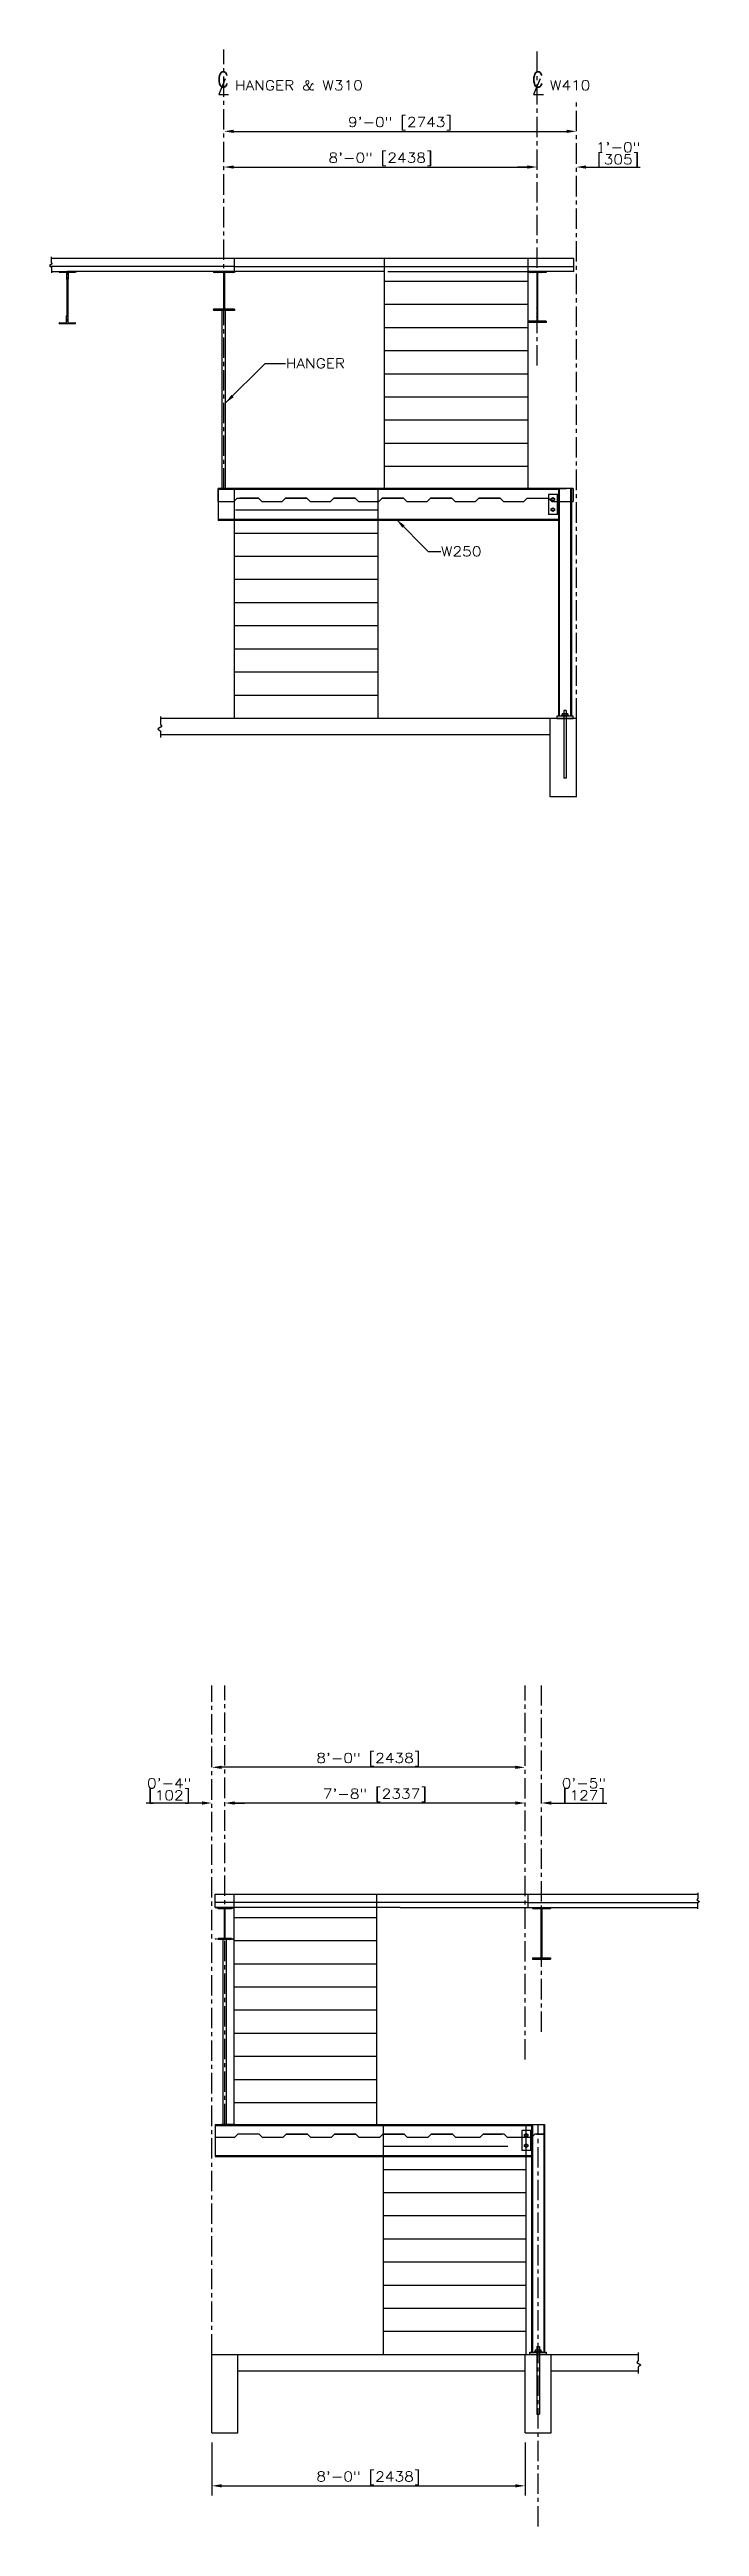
# Model space of a CAD drawing. Header units: inches. Extents: x -44 to 9761, y -1166 to 3580.
# Drawn here: x 7540 to 7739, y 2372 to 3131 of the extents above; entities that cross this region are included whole.
import ezdxf

# ---------------------------------------------------------------- set-up
doc = ezdxf.new("R2010")
doc.units = ezdxf.units.IN
doc.header["$MEASUREMENT"] = 0
doc.linetypes.add('CENTER', pattern=[2, 1.25, -0.25, 0.25, -0.25])
doc.layers.get('DEFPOINTS').update_dxf_attribs({"linetype": 'CONTINUOUS'})
for name, color, linetype in [('Arch_Section_Truss', 45, 'CONTINUOUS'), ('C-241-1', 241, 'CONTINUOUS'), ('Center', 251, 'CENTER'), ('LAYER131A', 131, 'CONTINUOUS'), ('Section_Hanger', 150, 'CONTINUOUS'), ('Struc_Section_BP', 135, 'CONTINUOUS'), ('Struc_Section_Conc', 71, 'CONTINUOUS'), ('Struc_Section_Dim', 5, 'CONTINUOUS'), ('Struc_Section_MachineBolt', 133, 'CONTINUOUS'), ('Struc_Section_Stair', 131, 'CONTINUOUS'), ('Struc_Section_Steel', 11, 'CONTINUOUS'), ('Struc_Steel_Beam', 22, 'CONTINUOUS'), ('TEXT', 4, 'CONTINUOUS')]:
    doc.layers.add(name, color=color, linetype=linetype)
doc.styles.add('ROMANS', font='ROMANS.SHX', dxfattribs={"width": 0.8})
doc.styles.add('ROMANS-115', font='romans.shx', dxfattribs={"width": 1.15})
doc.dimstyles.new('48-ROMANS-115', dxfattribs={"dimtxt": 3, "dimasz": 3, "dimexe": 3, "dimexo": 3, "dimgap": 0.0625, "dimtad": 1, "dimdec": 4, "dimzin": 1, "dimdsep": 46, "dimlunit": 4, "dimtxsty": 'ROMANS-115', "dimcen": 0.0625, "dimclrd": 256, "dimclre": 256, "dimclrt": 256, "dimadec": 0, "dimazin": 0, "dimtfac": 1, "dimtdec": 4, "dimtofl": 0, "dimtmove": 0, "dimatfit": 0, "dimfxl": 1, "dimfrac": 2, "dimtolj": 1, "dimtzin": 0, "dimarcsym": 0})
doc.dimstyles.new('Copy of 48-ROMANS-115-BPV', dxfattribs={"dimtxt": 3, "dimasz": 3, "dimexe": 3, "dimexo": 3, "dimgap": 0.0625, "dimtad": 1, "dimdec": 4, "dimzin": 1, "dimdsep": 46, "dimlunit": 4, "dimtxsty": 'ROMANS-115', "dimcen": 0.0625, "dimclrd": 256, "dimclre": 256, "dimclrt": 256, "dimadec": 0, "dimazin": 0, "dimtfac": 1, "dimtdec": 4, "dimtofl": 0, "dimtmove": 0, "dimatfit": 0, "dimfxl": 1, "dimfrac": 2, "dimtolj": 1, "dimtzin": 0, "dimarcsym": 0})
pattern_1 = [(45, (7769.0926, 2503.1176), (-0.44194174, 0.44194174), []), (45, (7769.0926, 2503.4301), (-0.44194174, 0.44194174), [])]

msp = doc.modelspace()

# ---------------------------------------------------------------- texts
at = {"layer": 'Struc_Section_Dim', "ltscale": 2, "style": 'ROMANS-115', "width": 1.15}
for s, p in [('HANGER & W310', (7596.65106, 3118.6759)), ('W410', (7693.12838, 3118.6759))]:
    msp.add_text(s, height=3, dxfattribs=at).set_placement(p)
at = {"layer": 'Struc_Section_Dim', "ltscale": 2, "char_height": 3, "attachment_point": 1, "style": 'ROMANS-115'}
for s, insert in [('\\A1;HANGER', (7612.20087, 3036.45192)), ('W250', (7659.76802, 2978.8506))]:
    msp.add_mtext(s, dxfattribs=dict(at, insert=insert))

# ---------------------------------------------------------------- blocks, each defined once
blk = doc.blocks.new('*D20')
at = {"layer": 'DEFPOINTS', "color": 0}
for p in [(7593.26, 3104.66), (7701.26, 3106.06), (7701.26, 3104.66)]:
    blk.add_point(p, dxfattribs=at)
at = {"layer": 'Struc_Section_Dim', "lineweight": -2}
blk.add_line((7596.26, 3106.06), (7698.26, 3106.06), dxfattribs=at)
at = {"layer": 'Struc_Section_Dim'}
for points in [[(7596.26, 3106.56), (7596.26, 3105.56), (7593.26, 3106.06)], [(7698.26, 3106.56), (7698.26, 3105.56), (7701.26, 3106.06)]]:
    blk.add_solid(points, dxfattribs=at)
at = {"layer": 'Struc_Section_Dim', "insert": (7647.26, 3108.41), "char_height": 3, "attachment_point": 5, "style": 'ROMANS-115'}
blk.add_mtext('\\A1;9\'-0" [2743]', dxfattribs=at)
blk = doc.blocks.new('*D21')
at = {"layer": 'DEFPOINTS', "color": 0}
for p in [(7593.26, 3095.43), (7689.26, 3095.43), (7689.26, 3095.12)]:
    blk.add_point(p, dxfattribs=at)
at = {"layer": 'Struc_Section_Dim', "lineweight": -2}
blk.add_line((7596.26, 3095.12), (7686.26, 3095.12), dxfattribs=at)
at = {"layer": 'Struc_Section_Dim'}
for points in [[(7596.26, 3095.62), (7596.26, 3094.62), (7593.26, 3095.12)], [(7686.26, 3095.62), (7686.26, 3094.62), (7689.26, 3095.12)]]:
    blk.add_solid(points, dxfattribs=at)
at = {"layer": 'Struc_Section_Dim', "insert": (7641.26, 3097.47), "char_height": 3, "attachment_point": 5, "style": 'ROMANS-115'}
blk.add_mtext('\\A1;8\'-0" [2438]', dxfattribs=at)
blk = doc.blocks.new('*D22')
at = {"layer": 'DEFPOINTS', "color": 0}
for p in [(7689.26, 3095.12), (7701.26, 3095.12), (7701.26, 3095.12)]:
    blk.add_point(p, dxfattribs=at)
at = {"layer": 'Struc_Section_Dim', "lineweight": -2}
for p, q in [((7686.26, 3095.12), (7683.26, 3095.12)), ((7704.26, 3095.12), (7720.86, 3095.12))]:
    blk.add_line(p, q, dxfattribs=at)
at = {"layer": 'Struc_Section_Dim'}
for points in [[(7686.26, 3095.62), (7686.26, 3094.62), (7689.26, 3095.12)], [(7704.26, 3095.62), (7704.26, 3094.62), (7701.26, 3095.12)]]:
    blk.add_solid(points, dxfattribs=at)
at = {"layer": 'Struc_Section_Dim', "char_height": 3, "attachment_point": 5, "style": 'ROMANS-115'}
for s, insert in [('\\A1;1\'-0"', (7714.06, 3101.17)), ('\\A1;[305]', (7714.06, 3096.97))]:
    blk.add_mtext(s, dxfattribs=dict(at, insert=insert))
blk = doc.blocks.new('CLMARK')
at = {"layer": 'TEXT'}
for p, q in [((1.5, 4.6), (-3.6, -7.6)), ((-3.6, -7.6), (4.1, -7.6))]:
    blk.add_line(p, q, dxfattribs=at)
at = {"layer": 'TEXT', "style": 'ROMANS', "width": 0.8}
blk.add_text('C', height=12, dxfattribs=at).set_placement((-4.6, -1.9))
blk = doc.blocks.new('outstandingconn1')
at = {"layer": 'Struc_Section_MachineBolt', "ltscale": 2}
for points in [[(1.2, 4.36), (1.69, 4.08), (2.18, 4.36), (2.18, 4.92), (1.69, 5.2), (1.2, 4.92)], [(1.2, 1.22), (1.69, 0.94), (2.18, 1.22), (2.18, 1.78), (1.69, 2.06), (1.2, 1.78)]]:
    blk.add_lwpolyline(points, close=True, dxfattribs=at)
for centre in [(1.69, 4.64), (1.69, 1.5)]:
    blk.add_circle(centre, 0.375, dxfattribs=at)
at = {"layer": 'Struc_Section_Steel', "color": 131, "ltscale": 2}
for p, q in [((0, 6.14), (3, 6.14)), ((0, 6.14), (0, 0)), ((0, 0), (3, 0)), ((0.38, 6.14), (0.38, 0)), ((3, 6.14), (3, 0))]:
    blk.add_line(p, q, dxfattribs=at)
blk = doc.blocks.new('*D23')
at = {"layer": 'DEFPOINTS', "color": 0}
for p in [(7589.54, 2604.75), (7589.54, 2603.35), (7685.54, 2603.35)]:
    blk.add_point(p, dxfattribs=at)
at = {"layer": 'Struc_Section_Dim', "lineweight": -2}
blk.add_line((7682.54, 2604.75), (7592.54, 2604.75), dxfattribs=at)
at = {"layer": 'Struc_Section_Dim'}
for points in [[(7592.54, 2605.25), (7592.54, 2604.25), (7589.54, 2604.75)], [(7682.54, 2605.25), (7682.54, 2604.25), (7685.54, 2604.75)]]:
    blk.add_solid(points, dxfattribs=at)
at = {"layer": 'Struc_Section_Dim', "insert": (7637.54, 2607.1), "char_height": 3, "attachment_point": 5, "style": 'ROMANS-115'}
blk.add_mtext('\\A1;8\'-0" [2438]', dxfattribs=at)
blk = doc.blocks.new('*D24')
at = {"layer": 'DEFPOINTS', "color": 0}
for p in [(7593.54, 2594.12), (7593.54, 2593.81), (7685.54, 2594.12)]:
    blk.add_point(p, dxfattribs=at)
at = {"layer": 'Struc_Section_Dim', "lineweight": -2}
blk.add_line((7682.54, 2593.81), (7596.54, 2593.81), dxfattribs=at)
at = {"layer": 'Struc_Section_Dim'}
for points in [[(7596.54, 2594.31), (7596.54, 2593.31), (7593.54, 2593.81)], [(7682.54, 2594.31), (7682.54, 2593.31), (7685.54, 2593.81)]]:
    blk.add_solid(points, dxfattribs=at)
at = {"layer": 'Struc_Section_Dim', "insert": (7639.54, 2596.16), "char_height": 3, "attachment_point": 5, "style": 'ROMANS-115'}
blk.add_mtext('\\A1;7\'-8" [2337]', dxfattribs=at)
blk = doc.blocks.new('*D25')
at = {"layer": 'DEFPOINTS', "color": 0}
for p in [(7589.54, 2593.81), (7589.54, 2593.81), (7593.54, 2593.81)]:
    blk.add_point(p, dxfattribs=at)
at = {"layer": 'Struc_Section_Dim', "lineweight": -2}
for p, q in [((7586.54, 2593.81), (7569.45, 2593.81)), ((7596.54, 2593.81), (7599.54, 2593.81))]:
    blk.add_line(p, q, dxfattribs=at)
at = {"layer": 'Struc_Section_Dim'}
for points in [[(7586.54, 2594.31), (7586.54, 2593.31), (7589.54, 2593.81)], [(7596.54, 2594.31), (7596.54, 2593.31), (7593.54, 2593.81)]]:
    blk.add_solid(points, dxfattribs=at)
at = {"layer": 'Struc_Section_Dim', "char_height": 3, "attachment_point": 5, "style": 'ROMANS-115'}
for s, insert in [('\\A1;0\'-4"', (7576.49, 2599.86)), ('\\A1;[102]', (7576.49, 2595.66))]:
    blk.add_mtext(s, dxfattribs=dict(at, insert=insert))
blk = doc.blocks.new('*D26')
at = {"layer": 'DEFPOINTS', "color": 0}
for p in [(7685.54, 2593.81), (7690.54, 2593.81), (7690.54, 2593.81)]:
    blk.add_point(p, dxfattribs=at)
at = {"layer": 'Struc_Section_Dim', "lineweight": -2}
for p, q in [((7682.54, 2593.81), (7679.54, 2593.81)), ((7693.54, 2593.81), (7710.63, 2593.81))]:
    blk.add_line(p, q, dxfattribs=at)
at = {"layer": 'Struc_Section_Dim'}
for points in [[(7682.54, 2594.31), (7682.54, 2593.31), (7685.54, 2593.81)], [(7693.54, 2594.31), (7693.54, 2593.31), (7690.54, 2593.81)]]:
    blk.add_solid(points, dxfattribs=at)
at = {"layer": 'Struc_Section_Dim', "char_height": 3, "attachment_point": 5, "style": 'ROMANS-115'}
for s, insert in [('\\A1;0\'-5"', (7703.58, 2599.86)), ('\\A1;[127]', (7703.58, 2595.66))]:
    blk.add_mtext(s, dxfattribs=dict(at, insert=insert))
blk = doc.blocks.new('*D62')
at = {"layer": 'DEFPOINTS', "color": 0}
for p in [(7589.54, 2400.84), (7685.54, 2400.84), (7685.54, 2384.58)]:
    blk.add_point(p, dxfattribs=at)
at = {"layer": 'Struc_Section_Dim', "lineweight": -2}
for p, q in [((7589.54, 2397.84), (7589.54, 2381.58)), ((7685.54, 2397.84), (7685.54, 2381.58)), ((7592.54, 2384.58), (7682.54, 2384.58))]:
    blk.add_line(p, q, dxfattribs=at)
at = {"layer": 'Struc_Section_Dim'}
for points in [[(7592.54, 2385.08), (7592.54, 2384.08), (7589.54, 2384.58)], [(7682.54, 2385.08), (7682.54, 2384.08), (7685.54, 2384.58)]]:
    blk.add_solid(points, dxfattribs=at)
at = {"layer": 'Struc_Section_Dim', "insert": (7637.54, 2386.93), "char_height": 3, "attachment_point": 5, "style": 'ROMANS-115'}
blk.add_mtext('\\A1;8\'-0" [2438]', dxfattribs=at)

# ---------------------------------------------------------------- dimensions: what is measured, and where the dimension line sits
at = {"layer": 'Struc_Section_Dim', "ltscale": 2}
for base, p1, p2, dimstyle, override, picture, middle in [((7701.26022, 3106.0627), (7593.26022, 3104.66128), (7701.26022, 3104.66128), '48-ROMANS-115', {"dimse1": 1, "dimse2": 1}, '*D20', (7647.26022, 3108.41092)), ((7689.26022, 3095.12116), (7593.26022, 3095.42952), (7689.26022, 3095.42952), '48-ROMANS-115', {"dimse1": 1, "dimse2": 1}, '*D21', (7641.26022, 3097.46938)), ((7701.26022, 3095.12116), (7689.26022, 3095.12116), (7701.26022, 3095.12116), 'Copy of 48-ROMANS-115-BPV', {"dimpost": '\\X', "dimse1": 1, "dimse2": 1}, '*D22', (7714.05843, 3099.31759)), ((7690.53889, 2593.81206), (7685.53889, 2593.81206), (7690.53889, 2593.81206), 'Copy of 48-ROMANS-115-BPV', {"dimpost": '\\X', "dimse1": 1, "dimse2": 1}, '*D26', (7703.58353, 2598.00849))]:
    dim = msp.add_linear_dim(base=base, p1=p1, p2=p2, dimstyle=dimstyle, override=override, dxfattribs=at)
    dim.commit()
    dim.dimension.update_dxf_attribs({"geometry": picture, "text_midpoint": middle})
for base, p1, p2, dimstyle, override, picture, middle in [((7589.53889, 2604.7536), (7685.53889, 2603.35217), (7589.53889, 2603.35217), '48-ROMANS-115', {"dimse1": 1, "dimse2": 1}, '*D23', (7637.53889, 2607.10181)), ((7589.53889, 2593.81206), (7593.53889, 2593.81206), (7589.53889, 2593.81206), 'Copy of 48-ROMANS-115-BPV', {"dimpost": '\\X', "dimse1": 1, "dimse2": 1}, '*D25', (7576.49425, 2598.00849)), ((7593.53889, 2593.81206), (7685.53889, 2594.12042), (7593.53889, 2594.12042), '48-ROMANS-115', {"dimse1": 1, "dimse2": 1}, '*D24', (7639.53889, 2596.16027))]:
    dim = msp.add_linear_dim(base=base, p1=p1, p2=p2, angle=180, dimstyle=dimstyle, override=override, dxfattribs=at)
    dim.commit()
    dim.dimension.update_dxf_attribs({"geometry": picture, "text_midpoint": middle})
dim = msp.add_linear_dim(base=(7685.53889, 2384.58207), p1=(7589.53889, 2400.8357), p2=(7685.53889, 2400.8357), dimstyle='48-ROMANS-115', dxfattribs=at)
dim.commit()
dim.dimension.update_dxf_attribs({"geometry": '*D62', "text_midpoint": (7637.53889, 2386.93029)})

# ---------------------------------------------------------------- hatches: boundary and pattern name
at = {"layer": 'Arch_Section_Truss'}
h = msp.add_hatch(dxfattribs=at)
h.set_pattern_fill('STEEL', color=256, scale=8, style=0)
h.set_pattern_definition([(45, (1613.5138, 2160.7952), (-0.70710678, 0.70710678), []), (45, (1613.5138, 2161.2952), (-0.70710678, 0.70710678), [])])
h.paths.add_polyline_path([(7545.01022, 3060.7698, 0.414213562), (7545.13522, 3060.6448), (7545.38522, 3060.6448, 0.414213562), (7545.51022, 3060.7698), (7545.51022, 3062.8948), (7547.63522, 3062.8948, 0.414213562), (7547.76022, 3063.0198), (7547.76022, 3063.1448), (7542.76022, 3063.1448), (7542.76022, 3063.0198, 0.414213562), (7542.88522, 3062.8948), (7545.01022, 3062.8948)])
h.paths.add_polyline_path([(7545.01022, 3047.3948), (7542.88522, 3047.3948, 0.414213562), (7542.76022, 3047.2698), (7542.76022, 3047.1448), (7547.76022, 3047.1448), (7547.76022, 3047.2698, 0.414213562), (7547.63522, 3047.3948), (7545.51022, 3047.3948), (7545.51022, 3049.5198, 0.414213562), (7545.38522, 3049.6448), (7545.13522, 3049.6448, 0.414213562), (7545.01022, 3049.5198)])
at = {"layer": 'Struc_Section_Steel', "ltscale": 2}
h = msp.add_hatch(dxfattribs=at)
h.set_pattern_fill('STEEL', color=256, scale=5, style=0)
h.set_pattern_definition([(45, (7488.66326, 2578.0876), (-0.4419417, 0.4419417), []), (45, (7488.66326, 2578.4001), (-0.4419417, 0.4419417), [])])
h.paths.add_polyline_path([(7596.41389, 2561.5232), (7596.41389, 2561.8357), (7590.66389, 2561.8357), (7590.66389, 2561.5232), (7593.16389, 2561.5232, -0.414213562), (7593.41389, 2561.2732), (7593.41389, 2552.5232, -0.414213562), (7593.16389, 2552.2732), (7590.66389, 2552.2732), (7590.66389, 2551.9607), (7596.41389, 2551.9607), (7596.41389, 2552.2732), (7593.91389, 2552.2732, -0.414213562), (7593.66389, 2552.5232), (7593.66389, 2561.2732, -0.414213562), (7593.91389, 2561.5232)])
at = {"layer": 'Struc_Steel_Beam'}
h = msp.add_hatch(dxfattribs=at)
h.set_pattern_fill('STEEL', color=256, scale=5, style=0)
h.set_pattern_definition(pattern_1)
h.paths.add_polyline_path([(7593.26022, 3063.1448), (7590.01022, 3063.1448), (7590.01022, 3062.7698), (7593.13522, 3062.7698), (7593.13522, 3051.5198), (7590.01022, 3051.5198), (7590.01022, 3051.1448), (7593.26022, 3051.1448)])
h.paths.add_polyline_path([(7596.51022, 3063.1448), (7593.26022, 3063.1448), (7593.26022, 3051.1448), (7596.51022, 3051.1448), (7596.51022, 3051.5198), (7593.38522, 3051.5198), (7593.38522, 3062.7698), (7596.51022, 3062.7698)])
h = msp.add_hatch(dxfattribs=at)
h.set_pattern_fill('STEEL', color=256, scale=5, style=0)
h.set_pattern_definition(pattern_1)
h.paths.add_polyline_path([(7692.01022, 3063.1448), (7689.51022, 3063.1448), (7689.51022, 3062.7698), (7692.01022, 3062.7698)])
h.paths.add_polyline_path([(7689.26022, 3063.1448), (7686.51022, 3063.1448), (7686.51022, 3062.7698), (7689.13522, 3062.7698), (7689.13522, 3060.0548), (7689.26022, 3060.0548)])
h.paths.add_polyline_path([(7689.38522, 3060.0548), (7689.26022, 3060.0548), (7689.26022, 3052.9648), (7689.38522, 3052.9648)])
h.paths.add_polyline_path([(7689.26022, 3052.9648), (7689.13522, 3052.9648), (7689.13522, 3047.8948), (7686.51022, 3047.8948), (7686.51022, 3047.5198), (7689.26022, 3047.5198)])
h.paths.add_polyline_path([(7689.38522, 3052.9648), (7689.26022, 3052.9648), (7689.26022, 3047.5198), (7689.51022, 3047.5198), (7689.51022, 3047.8948), (7689.38522, 3047.8948)])
h.paths.add_polyline_path([(7692.01022, 3047.8948), (7689.51022, 3047.8948), (7689.51022, 3047.5198), (7692.01022, 3047.5198)])
h = msp.add_hatch(dxfattribs=at)
h.set_pattern_fill('STEEL', color=256, scale=5, style=0)
h.set_pattern_definition([(45, (7530.6161, 2577.7901), (-0.4419417, 0.4419417), []), (45, (7530.6161, 2578.1026), (-0.4419417, 0.4419417), [])])
h.paths.add_polyline_path([(7687.78889, 2561.8357), (7687.78889, 2561.4607), (7690.41389, 2561.4607), (7690.41389, 2546.3357), (7687.78889, 2546.3357), (7687.78889, 2545.9607), (7690.53889, 2545.9607), (7690.53889, 2561.8357)])
h.paths.add_polyline_path([(7693.28889, 2561.4607), (7693.28889, 2561.8357), (7690.53889, 2561.8357), (7690.53889, 2545.9607), (7693.28889, 2545.9607), (7693.28889, 2546.3357), (7690.66389, 2546.3357), (7690.66389, 2561.4607)])

# ---------------------------------------------------------------- linework, layer by layer
at = {"layer": 'Arch_Section_Truss'}
for p, q in [((7542.76022, 3063.1448), (7547.76022, 3063.1448)), ((7542.76022, 3063.1448), (7542.76022, 3063.0198)), ((7542.88522, 3062.8948), (7545.01022, 3062.8948)), ((7545.01022, 3062.8948), (7545.01022, 3060.7698)), ((7545.07272, 3060.66155), (7545.07272, 3049.62806)), ((7545.07272, 3060.66155), (7545.07272, 3059.5198)), ((7545.13522, 3060.6448), (7545.38522, 3060.6448)), ((7545.44772, 3060.66155), (7545.44772, 3049.62806)), ((7545.44772, 3060.66155), (7545.44772, 3059.5198)), ((7545.51022, 3062.8948), (7547.63522, 3062.8948)), ((7545.51022, 3062.8948), (7545.51022, 3060.7698)), ((7547.76022, 3063.1448), (7547.76022, 3063.0198)), ((7542.76022, 3047.1448), (7542.76022, 3047.2698)), ((7542.76022, 3047.1448), (7547.76022, 3047.1448)), ((7542.88522, 3047.3948), (7545.01022, 3047.3948)), ((7545.01022, 3047.3948), (7545.01022, 3049.5198)), ((7545.13522, 3049.6448), (7545.38522, 3049.6448)), ((7545.51022, 3047.3948), (7545.51022, 3049.5198)), ((7545.51022, 3047.3948), (7547.63522, 3047.3948)), ((7547.76022, 3047.1448), (7547.76022, 3047.2698))]:
    msp.add_line(p, q, dxfattribs=at)
for centre, start, end in [((7542.88522, 3063.0198), 180, 270), ((7545.13522, 3060.7698), 180, 270), ((7545.38522, 3060.7698), 270, 0), ((7547.63522, 3063.0198), 270, 0), ((7542.88522, 3047.2698), 90, 180), ((7545.13522, 3049.5198), 90, 180), ((7545.38522, 3049.5198), 0, 90), ((7547.63522, 3047.2698), 0, 90)]:
    msp.add_arc(centre, 0.125, start, end, dxfattribs=at)
at = {"layer": 'C-241-1'}
for p, q in [((7698.88115, 2927.08037), (7696.63929, 2927.08037)), ((7696.63929, 2927.08037), (7696.63929, 2926.8948)), ((7698.88115, 2926.8948), (7696.63929, 2926.8948)), ((7698.63115, 2927.57522), (7696.88929, 2927.57522)), ((7696.88929, 2927.57522), (7696.88929, 2927.08037)), ((7697.38414, 2928.61645), (7697.38414, 2927.57522)), ((7698.1363, 2928.61645), (7697.38414, 2928.61645)), ((7698.1363, 2928.61645), (7698.1363, 2927.57522)), ((7698.63115, 2927.57522), (7698.63115, 2927.08037)), ((7698.88115, 2927.08037), (7698.88115, 2926.8948)), ((7688.41796, 2425.77126), (7690.65982, 2425.77126)), ((7688.41796, 2425.77126), (7688.41796, 2425.5857)), ((7688.41796, 2425.5857), (7690.65982, 2425.5857)), ((7688.66796, 2426.26611), (7690.40982, 2426.26611)), ((7688.66796, 2426.26611), (7688.66796, 2425.77126)), ((7689.16281, 2427.30735), (7689.16281, 2426.26611)), ((7689.16281, 2427.30735), (7689.91497, 2427.30735)), ((7689.91497, 2427.30735), (7689.91497, 2426.26611)), ((7690.40982, 2426.26611), (7690.40982, 2425.77126)), ((7690.65982, 2425.77126), (7690.65982, 2425.5857))]:
    msp.add_line(p, q, dxfattribs=at)
at = {"layer": 'C-241-1', "ltscale": 2}
for p, q in [((7697.38414, 2927.57522), (7697.38414, 2907.8948)), ((7698.1363, 2927.57522), (7698.1363, 2907.8948)), ((7698.1363, 2907.8948), (7697.38414, 2907.8948)), ((7689.16281, 2426.26611), (7689.16281, 2406.5857)), ((7689.91497, 2426.26611), (7689.91497, 2406.5857)), ((7689.16281, 2406.5857), (7689.91497, 2406.5857))]:
    msp.add_line(p, q, dxfattribs=at)
at = {"layer": 'Center', "ltscale": 5}
for p, q in [((7593.26022, 2996.6448), (7593.26022, 3131.12701)), ((7689.26022, 3034.26434), (7689.26022, 3131.12701)), ((7701.26022, 2926.1448), (7701.26022, 3115.91896)), ((7589.53889, 2424.8357), (7589.53889, 2629.8179)), ((7593.53889, 2495.3357), (7593.53889, 2629.8179)), ((7685.53889, 2515.21933), (7685.53889, 2629.8179)), ((7690.53889, 2523.6491), (7690.53889, 2629.8179)), ((7689.53889, 2372.12622), (7689.53889, 2495.3357))]:
    msp.add_line(p, q, dxfattribs=at)
at = {"layer": 'LAYER131A'}
for p, q in [((7694.26022, 2996.6448), (7698.26022, 2996.6448)), ((7695.76022, 2996.6448), (7695.76022, 2926.8948)), ((7699.76022, 2996.6448), (7699.76022, 2926.8948)), ((7596.53889, 2495.3357), (7592.53889, 2495.3357)), ((7686.78889, 2495.3357), (7690.78889, 2495.3357)), ((7687.53889, 2495.3357), (7687.53889, 2425.5857)), ((7691.53889, 2495.3357), (7691.53889, 2425.5857))]:
    msp.add_line(p, q, dxfattribs=at)
at = {"layer": 'Section_Hanger', "ltscale": 2}
for p, q in [((7592.76022, 2996.6448), (7592.76022, 3051.1448)), ((7593.76022, 2996.6448), (7593.76022, 3051.1448)), ((7593.03889, 2495.3357), (7593.03889, 2551.9607)), ((7594.03889, 2495.3357), (7594.03889, 2551.9607))]:
    msp.add_line(p, q, dxfattribs=at)
at = {"layer": 'Struc_Section_BP', "ltscale": 2}
for points in [[(7695.26022, 2926.1448), (7700.26022, 2926.1448), (7700.26022, 2926.8948), (7695.26022, 2926.8948)], [(7692.03889, 2424.8357), (7687.03889, 2424.8357), (7687.03889, 2425.5857), (7692.03889, 2425.5857)]]:
    msp.add_lwpolyline(points, close=True, dxfattribs=at)
at = {"layer": 'Struc_Section_Conc', "ltscale": 2}
for p, q in [((7596.51022, 3067.1448), (7540.34522, 3067.1448)), ((7700.51022, 3067.1448), (7596.51022, 3067.1448)), ((7596.51022, 3063.1448), (7596.51022, 3067.1448)), ((7700.51022, 3063.1448), (7700.51022, 3067.1448)), ((7540.40726, 3063.1448), (7548.24451, 3063.1448)), ((7596.51022, 3063.1448), (7545.22736, 3063.1448)), ((7642.51022, 3063.1448), (7596.51022, 3063.1448)), ((7700.51022, 3063.1448), (7689.51022, 3063.1448)), ((7700.26022, 2996.6448), (7591.45022, 2996.6448)), ((7591.45022, 2992.6448), (7591.45022, 2996.6448)), ((7591.45022, 2992.6448), (7596.27738, 2992.6448)), ((7596.30732, 2992.6448), (7597.35267, 2993.69015)), ((7597.35267, 2993.69015), (7603.82709, 2993.69015)), ((7603.82709, 2993.69015), (7598.10267, 2993.69015)), ((7604.87243, 2992.6448), (7603.82709, 2993.69015)), ((7604.87243, 2992.6448), (7611.08988, 2992.6448)), ((7611.11982, 2992.6448), (7612.16517, 2993.69015)), ((7612.16517, 2993.69015), (7618.63959, 2993.69015)), ((7618.63959, 2993.69015), (7612.16517, 2993.69015)), ((7612.16517, 2993.69015), (7618.63959, 2993.69015)), ((7619.68493, 2992.6448), (7618.63959, 2993.69015)), ((7619.68493, 2992.6448), (7625.90238, 2992.6448)), ((7625.93232, 2992.6448), (7626.97767, 2993.69015)), ((7633.45209, 2993.69015), (7626.97767, 2993.69015)), ((7626.97767, 2993.69015), (7633.45209, 2993.69015)), ((7626.97767, 2993.69015), (7633.45209, 2993.69015)), ((7634.49743, 2992.6448), (7633.45209, 2993.69015)), ((7634.49743, 2992.6448), (7640.71488, 2992.6448)), ((7640.74482, 2992.6448), (7641.79017, 2993.69015)), ((7641.79017, 2993.69015), (7648.26459, 2993.69015)), ((7648.26459, 2993.69015), (7641.79017, 2993.69015)), ((7641.79017, 2993.69015), (7648.26459, 2993.69015)), ((7649.30993, 2992.6448), (7648.26459, 2993.69015)), ((7649.30993, 2992.6448), (7655.52738, 2992.6448)), ((7655.55732, 2992.6448), (7656.60267, 2993.69015)), ((7663.07709, 2993.69015), (7656.60267, 2993.69015)), ((7656.60267, 2993.69015), (7663.07709, 2993.69015)), ((7656.60267, 2993.69015), (7663.07709, 2993.69015)), ((7664.12243, 2992.6448), (7663.07709, 2993.69015)), ((7664.12243, 2992.6448), (7670.33988, 2992.6448)), ((7670.36982, 2992.6448), (7671.41517, 2993.69015)), ((7671.41517, 2993.69015), (7677.88959, 2993.69015)), ((7677.88959, 2993.69015), (7671.41517, 2993.69015)), ((7671.41517, 2993.69015), (7677.88959, 2993.69015)), ((7678.93493, 2992.6448), (7677.88959, 2993.69015)), ((7678.93493, 2992.6448), (7685.15238, 2992.6448)), ((7685.18232, 2992.6448), (7686.22767, 2993.69015)), ((7686.22767, 2993.69015), (7692.70209, 2993.69015)), ((7693.74743, 2992.6448), (7692.70209, 2993.69015)), ((7693.74743, 2992.6448), (7700.26022, 2992.6448)), ((7700.26022, 2996.6448), (7700.26022, 2992.6448)), ((7590.53889, 2565.8357), (7686.53889, 2565.8357)), ((7590.53889, 2561.8357), (7590.53889, 2565.8357)), ((7686.53889, 2561.8357), (7686.53889, 2565.8357)), ((7686.53889, 2565.8357), (7738.45389, 2565.8357)), ((7647.26389, 2561.8357), (7590.53889, 2561.8357)), ((7647.26389, 2561.8357), (7686.53889, 2561.8357)), ((7686.53889, 2561.8357), (7738.39185, 2561.8357)), ((7590.53889, 2495.3357), (7691.53889, 2495.3357)), ((7596.50633, 2491.3357), (7590.53889, 2491.3357)), ((7596.50633, 2491.3357), (7597.55168, 2492.38104)), ((7604.0261, 2492.38104), (7597.55168, 2492.38104)), ((7605.07144, 2491.3357), (7604.0261, 2492.38104)), ((7611.31883, 2491.3357), (7605.10139, 2491.3357)), ((7611.31883, 2491.3357), (7612.36418, 2492.38104)), ((7618.8386, 2492.38104), (7612.36418, 2492.38104)), ((7612.36418, 2492.38104), (7618.8386, 2492.38104)), ((7618.8386, 2492.38104), (7612.36418, 2492.38104)), ((7619.88394, 2491.3357), (7618.8386, 2492.38104)), ((7626.13133, 2491.3357), (7619.91389, 2491.3357)), ((7626.13133, 2491.3357), (7627.17668, 2492.38104)), ((7627.17668, 2492.38104), (7633.6511, 2492.38104)), ((7633.6511, 2492.38104), (7627.17668, 2492.38104)), ((7633.6511, 2492.38104), (7627.17668, 2492.38104)), ((7634.69644, 2491.3357), (7633.6511, 2492.38104)), ((7640.94383, 2491.3357), (7634.72639, 2491.3357)), ((7640.94383, 2491.3357), (7641.98918, 2492.38104)), ((7648.4636, 2492.38104), (7641.98918, 2492.38104)), ((7641.98918, 2492.38104), (7648.4636, 2492.38104)), ((7648.4636, 2492.38104), (7641.98918, 2492.38104)), ((7649.50894, 2491.3357), (7648.4636, 2492.38104)), ((7655.75633, 2491.3357), (7649.53889, 2491.3357)), ((7655.75633, 2491.3357), (7656.80168, 2492.38104)), ((7656.80168, 2492.38104), (7663.2761, 2492.38104)), ((7663.2761, 2492.38104), (7656.80168, 2492.38104)), ((7663.2761, 2492.38104), (7656.80168, 2492.38104)), ((7664.32144, 2491.3357), (7663.2761, 2492.38104)), ((7668.81883, 2491.3357), (7664.35139, 2491.3357)), ((7671.63133, 2491.3357), (7667.16389, 2491.3357)), ((7671.63133, 2491.3357), (7672.67668, 2492.38104)), ((7672.67668, 2492.38104), (7678.4011, 2492.38104)), ((7679.1511, 2492.38104), (7672.67668, 2492.38104)), ((7680.19644, 2491.3357), (7679.1511, 2492.38104)), ((7684.66389, 2491.3357), (7680.19644, 2491.3357)), ((7687.47639, 2491.3357), (7683.00894, 2491.3357)), ((7687.47639, 2491.3357), (7688.52173, 2492.38104)), ((7691.49354, 2492.38104), (7688.52173, 2492.38104)), ((7689.06708, 2492.38104), (7691.53889, 2492.38104)), ((7691.53889, 2495.3357), (7691.53889, 2492.38104))]:
    msp.add_line(p, q, dxfattribs=at)
at = {"layer": 'Struc_Section_Conc', "ltscale": 20}
for p, q in [((7596.51022, 3064.6448), (7540.17735, 3064.6448)), ((7596.51022, 3064.6448), (7700.51022, 3064.6448)), ((7643.53522, 3063.1448), (7689.51022, 3063.1448)), ((7640.51022, 2989.9548), (7596.76022, 2989.9548)), ((7686.53889, 2563.3357), (7738.62176, 2563.3357))]:
    msp.add_line(p, q, dxfattribs=at)
at = {"layer": 'Struc_Section_Dim', "ltscale": 2}
for p, q in [((7540.34522, 3067.63833), (7540.34522, 3065.85662)), ((7540.65117, 3065.43987), (7539.81358, 3064.94405)), ((7539.81358, 3064.94405), (7540.40726, 3064.45566)), ((7540.34522, 3065.85662), (7540.65117, 3065.43987)), ((7540.40726, 3064.45566), (7540.40726, 3062.69564)), ((7574.25872, 2923.66632), (7573.00234, 2922.9226)), ((7573.00234, 2922.9226), (7573.84768, 2922.22719)), ((7573.78564, 2926.72012), (7573.78564, 2924.31074)), ((7701.26022, 2926.1448), (7573.78564, 2926.1448)), ((7573.78564, 2924.31074), (7574.25872, 2923.66632)), ((7573.84768, 2922.22719), (7573.84768, 2920.35241)), ((7693.26022, 2902.1448), (7693.26022, 2926.1448)), ((7701.26022, 2902.1448), (7701.26022, 2926.1448)), ((7693.26022, 2921.1448), (7573.84768, 2921.1448)), ((7701.26022, 2902.1448), (7693.26022, 2902.1448)), ((7738.45389, 2566.32922), (7738.45389, 2564.54751)), ((7738.45389, 2564.54751), (7738.14794, 2564.13076)), ((7738.14794, 2564.13076), (7738.98553, 2563.63495)), ((7738.98553, 2563.63495), (7738.39185, 2563.14656)), ((7738.39185, 2563.14656), (7738.39185, 2561.38653)), ((7589.53889, 2424.8357), (7720.25029, 2424.8357)), ((7589.53889, 2400.8357), (7589.53889, 2424.8357)), ((7597.53889, 2400.8357), (7597.53889, 2424.8357)), ((7685.53889, 2400.8357), (7685.53889, 2424.8357)), ((7693.53889, 2400.8357), (7693.53889, 2424.8357)), ((7720.25029, 2423.00163), (7719.77721, 2422.35722)), ((7719.77721, 2422.35722), (7721.03358, 2421.61349)), ((7721.03358, 2421.61349), (7720.18825, 2420.91808)), ((7720.25029, 2425.41101), (7720.25029, 2423.00163)), ((7597.53889, 2419.8357), (7685.53889, 2419.8357)), ((7693.53889, 2419.8357), (7720.18825, 2419.8357)), ((7720.18825, 2420.91808), (7720.18825, 2419.0433)), ((7589.53889, 2400.8357), (7597.53889, 2400.8357)), ((7685.53889, 2400.8357), (7693.53889, 2400.8357))]:
    msp.add_line(p, q, dxfattribs=at)
at = {"layer": 'Struc_Section_Stair', "ltscale": 5}
for p, q in [((7642.51022, 2996.6448), (7642.51022, 3067.1448)), ((7686.51022, 2996.6448), (7686.51022, 3067.1448)), ((7686.51022, 3060.0548), (7642.51022, 3060.0548)), ((7686.51022, 3052.9648), (7642.51022, 3052.9648)), ((7686.51022, 3045.8748), (7642.51022, 3045.8748)), ((7686.51022, 3038.7848), (7642.51022, 3038.7848)), ((7686.51022, 3031.6948), (7642.51022, 3031.6948)), ((7686.51022, 3024.6048), (7642.51022, 3024.6048)), ((7686.51022, 3017.5148), (7642.51022, 3017.5148)), ((7686.51022, 3010.4248), (7642.51022, 3010.4248)), ((7686.51022, 3003.3348), (7642.51022, 3003.3348)), ((7596.51022, 2926.1448), (7596.51022, 2996.6448)), ((7640.51022, 2926.1448), (7640.51022, 2996.6448)), ((7640.51022, 2982.8648), (7596.51022, 2982.8648)), ((7640.51022, 2975.7748), (7596.51022, 2975.7748)), ((7640.51022, 2968.6848), (7596.51022, 2968.6848)), ((7640.51022, 2961.5948), (7596.51022, 2961.5948)), ((7640.51022, 2954.5048), (7596.51022, 2954.5048)), ((7640.51022, 2947.4148), (7596.51022, 2947.4148)), ((7640.51022, 2940.3248), (7596.51022, 2940.3248)), ((7640.51022, 2933.2348), (7596.51022, 2933.2348)), ((7596.41389, 2495.3357), (7596.41389, 2565.8357)), ((7640.16389, 2495.3357), (7640.16389, 2565.8357)), ((7596.41389, 2558.7457), (7640.16389, 2558.7457)), ((7596.41389, 2551.6557), (7640.16389, 2551.6557)), ((7596.41389, 2544.5657), (7640.16389, 2544.5657)), ((7596.41389, 2537.4757), (7640.16389, 2537.4757)), ((7596.41389, 2530.3857), (7640.16389, 2530.3857)), ((7596.41389, 2523.2957), (7640.16389, 2523.2957)), ((7596.41389, 2516.2057), (7640.16389, 2516.2057)), ((7596.41389, 2509.1157), (7640.16389, 2509.1157)), ((7596.41389, 2502.0257), (7640.16389, 2502.0257)), ((7642.16389, 2424.8357), (7642.16389, 2495.3357)), ((7685.91389, 2424.8357), (7685.91389, 2495.3357)), ((7642.16389, 2481.5557), (7685.91389, 2481.5557)), ((7642.16389, 2474.4657), (7685.91389, 2474.4657)), ((7642.16389, 2467.3757), (7685.91389, 2467.3757)), ((7642.16389, 2460.2857), (7685.91389, 2460.2857)), ((7642.16389, 2453.1957), (7685.91389, 2453.1957)), ((7642.16389, 2446.1057), (7685.91389, 2446.1057)), ((7642.16389, 2439.0157), (7685.91389, 2439.0157)), ((7642.16389, 2431.9257), (7685.91389, 2431.9257))]:
    msp.add_line(p, q, dxfattribs=at)
at = {"layer": 'Struc_Section_Stair', "ltscale": 10}
for p, q in [((7686.53889, 2563.3357), (7590.53889, 2563.3357)), ((7642.16389, 2488.6457), (7680.28889, 2488.6457))]:
    msp.add_line(p, q, dxfattribs=at)
at = {"layer": 'Struc_Section_Steel', "ltscale": 2}
for p, q in [((7591.45022, 2996.6448), (7591.45022, 2986.7698)), ((7695.76022, 2996.6448), (7695.76022, 2986.7698)), ((7590.53889, 2495.3357), (7590.53889, 2485.4607)), ((7687.53889, 2495.3357), (7687.53889, 2485.4607))]:
    msp.add_line(p, q, dxfattribs=at)
at = {"layer": 'Struc_Section_Steel', "ltscale": 20}
msp.add_line((7695.76022, 2996.3323), (7591.45022, 2996.3323), dxfattribs=at)
at = {"layer": 'Struc_Section_Steel'}
for p, q in [((7694.26022, 2996.6448), (7595.26022, 2996.6448)), ((7695.76022, 2987.0823), (7591.45022, 2987.0823)), ((7695.76022, 2986.7698), (7591.45022, 2986.7698)), ((7591.53889, 2561.8357), (7595.53889, 2561.8357)), ((7591.53889, 2561.5232), (7591.53889, 2561.8357)), ((7591.53889, 2561.5232), (7593.16389, 2561.5232)), ((7593.41389, 2552.5232), (7593.41389, 2561.2732)), ((7593.66389, 2552.5232), (7593.66389, 2561.2732)), ((7593.91389, 2561.5232), (7595.53889, 2561.5232)), ((7595.53889, 2561.8357), (7595.53889, 2561.5232)), ((7591.53889, 2551.9607), (7591.53889, 2552.2732)), ((7593.16389, 2552.2732), (7591.53889, 2552.2732)), ((7595.53889, 2551.9607), (7591.53889, 2551.9607)), ((7595.53889, 2552.2732), (7593.91389, 2552.2732)), ((7595.53889, 2552.2732), (7595.53889, 2551.9607)), ((7590.53889, 2495.0232), (7687.53889, 2495.0232)), ((7596.53889, 2495.3357), (7686.78889, 2495.3357)), ((7590.53889, 2485.7732), (7687.53889, 2485.7732)), ((7590.53889, 2485.4607), (7687.53889, 2485.4607))]:
    msp.add_line(p, q, dxfattribs=at)
at = {"layer": 'Struc_Section_Steel', "ltscale": 4}
for p, q in [((7696.01022, 2996.6448), (7696.01022, 2926.8948)), ((7699.51022, 2996.6448), (7699.51022, 2926.8948)), ((7687.78889, 2495.3357), (7687.78889, 2425.5857)), ((7691.28889, 2495.3357), (7691.28889, 2425.5857))]:
    msp.add_line(p, q, dxfattribs=at)
at = {"layer": 'Struc_Section_Steel'}
for centre, start, end in [((7593.16389, 2561.2732), 0, 90), ((7593.91389, 2561.2732), 90, 180), ((7593.16389, 2552.5232), 270, 0), ((7593.91389, 2552.5232), 180, 270)]:
    msp.add_arc(centre, 0.25, start, end, dxfattribs=at)
at = {"layer": 'Struc_Steel_Beam'}
for p, q in [((7596.51022, 3063.1448), (7590.01022, 3063.1448)), ((7590.01022, 3063.1448), (7590.01022, 3062.7698)), ((7593.13522, 3062.7698), (7590.01022, 3062.7698)), ((7593.13522, 3062.7698), (7593.13522, 3051.5198)), ((7593.38522, 3062.7698), (7593.38522, 3051.5198)), ((7596.51022, 3062.7698), (7593.38522, 3062.7698)), ((7596.51022, 3063.1448), (7596.51022, 3062.7698)), ((7692.01022, 3063.1448), (7686.51022, 3063.1448)), ((7686.51022, 3063.1448), (7686.51022, 3062.7698)), ((7689.13522, 3062.7698), (7686.51022, 3062.7698)), ((7689.13522, 3062.7698), (7689.13522, 3047.8948)), ((7689.38522, 3062.7698), (7689.38522, 3047.8948)), ((7692.01022, 3062.7698), (7689.38522, 3062.7698)), ((7692.01022, 3063.1448), (7692.01022, 3062.7698)), ((7593.13522, 3051.5198), (7590.01022, 3051.5198)), ((7590.01022, 3051.5198), (7590.01022, 3051.1448)), ((7596.51022, 3051.5198), (7593.38522, 3051.5198)), ((7596.51022, 3051.5198), (7596.51022, 3051.1448)), ((7596.51022, 3051.1448), (7590.01022, 3051.1448)), ((7689.13522, 3047.8948), (7686.51022, 3047.8948)), ((7686.51022, 3047.8948), (7686.51022, 3047.5198)), ((7692.01022, 3047.5198), (7686.51022, 3047.5198)), ((7692.01022, 3047.8948), (7689.38522, 3047.8948)), ((7692.01022, 3047.8948), (7692.01022, 3047.5198)), ((7687.78889, 2561.8357), (7693.28889, 2561.8357)), ((7687.78889, 2561.8357), (7687.78889, 2561.4607)), ((7687.78889, 2561.4607), (7690.41389, 2561.4607)), ((7690.41389, 2561.4607), (7690.41389, 2546.3357)), ((7690.66389, 2561.4607), (7690.66389, 2546.3357)), ((7690.66389, 2561.4607), (7693.28889, 2561.4607)), ((7693.28889, 2561.8357), (7693.28889, 2561.4607)), ((7687.78889, 2546.3357), (7690.41389, 2546.3357)), ((7687.78889, 2546.3357), (7687.78889, 2545.9607)), ((7687.78889, 2545.9607), (7693.28889, 2545.9607)), ((7690.66389, 2546.3357), (7693.28889, 2546.3357)), ((7693.28889, 2546.3357), (7693.28889, 2545.9607))]:
    msp.add_line(p, q, dxfattribs=at)

# ---------------------------------------------------------------- block references
at = {"layer": 'Struc_Section_Dim', "ltscale": 2, "xscale": 0.390625, "yscale": 0.390625, "zscale": 0.390625}
for p in [(7593.07518, 3120.33203), (7689.5525, 3120.33203)]:
    msp.add_blockref('CLMARK', p, dxfattribs=at)
at = {"layer": 'Struc_Section_Dim', "xscale": -1}
for p in [(7695.76022, 2988.6373), (7687.53889, 2487.3282)]:
    msp.add_blockref('outstandingconn1', p, dxfattribs=at)

msp.set_redraw_order([(e.dxf.handle, doc.entitydb.next_handle()) for e in msp.query("TEXT MTEXT ATTDEF DIMENSION ARC_DIMENSION")])  # texts and dimensions are drawn at this point

# ---------------------------------------------------------------- leaders
at = {"layer": 'Struc_Section_Dim', "ltscale": 2, "annotation_type": 0, "has_hookline": 1, "hookline_direction": 1}
for points, override, text_width in [([(7593.76022, 3022.83042), (7605.88171, 3034.95192), (7612.13837, 3034.95192)], {"dimgap": 0.0625, "dimtad": 0, "dimse2": 1}, 19.05714), ([(7646.1569, 2987.0823), (7655.8886, 2977.3506), (7659.70552, 2977.3506)], {"dimgap": 0.0625, "dimtad": 0, "dimse1": 1, "dimse2": 1}, 12.97857)]:
    msp.add_leader(points, dimstyle='Copy of 48-ROMANS-115-BPV', override=override, dxfattribs=dict(at, text_width=text_width))

doc.saveas('drawing.dxf')
